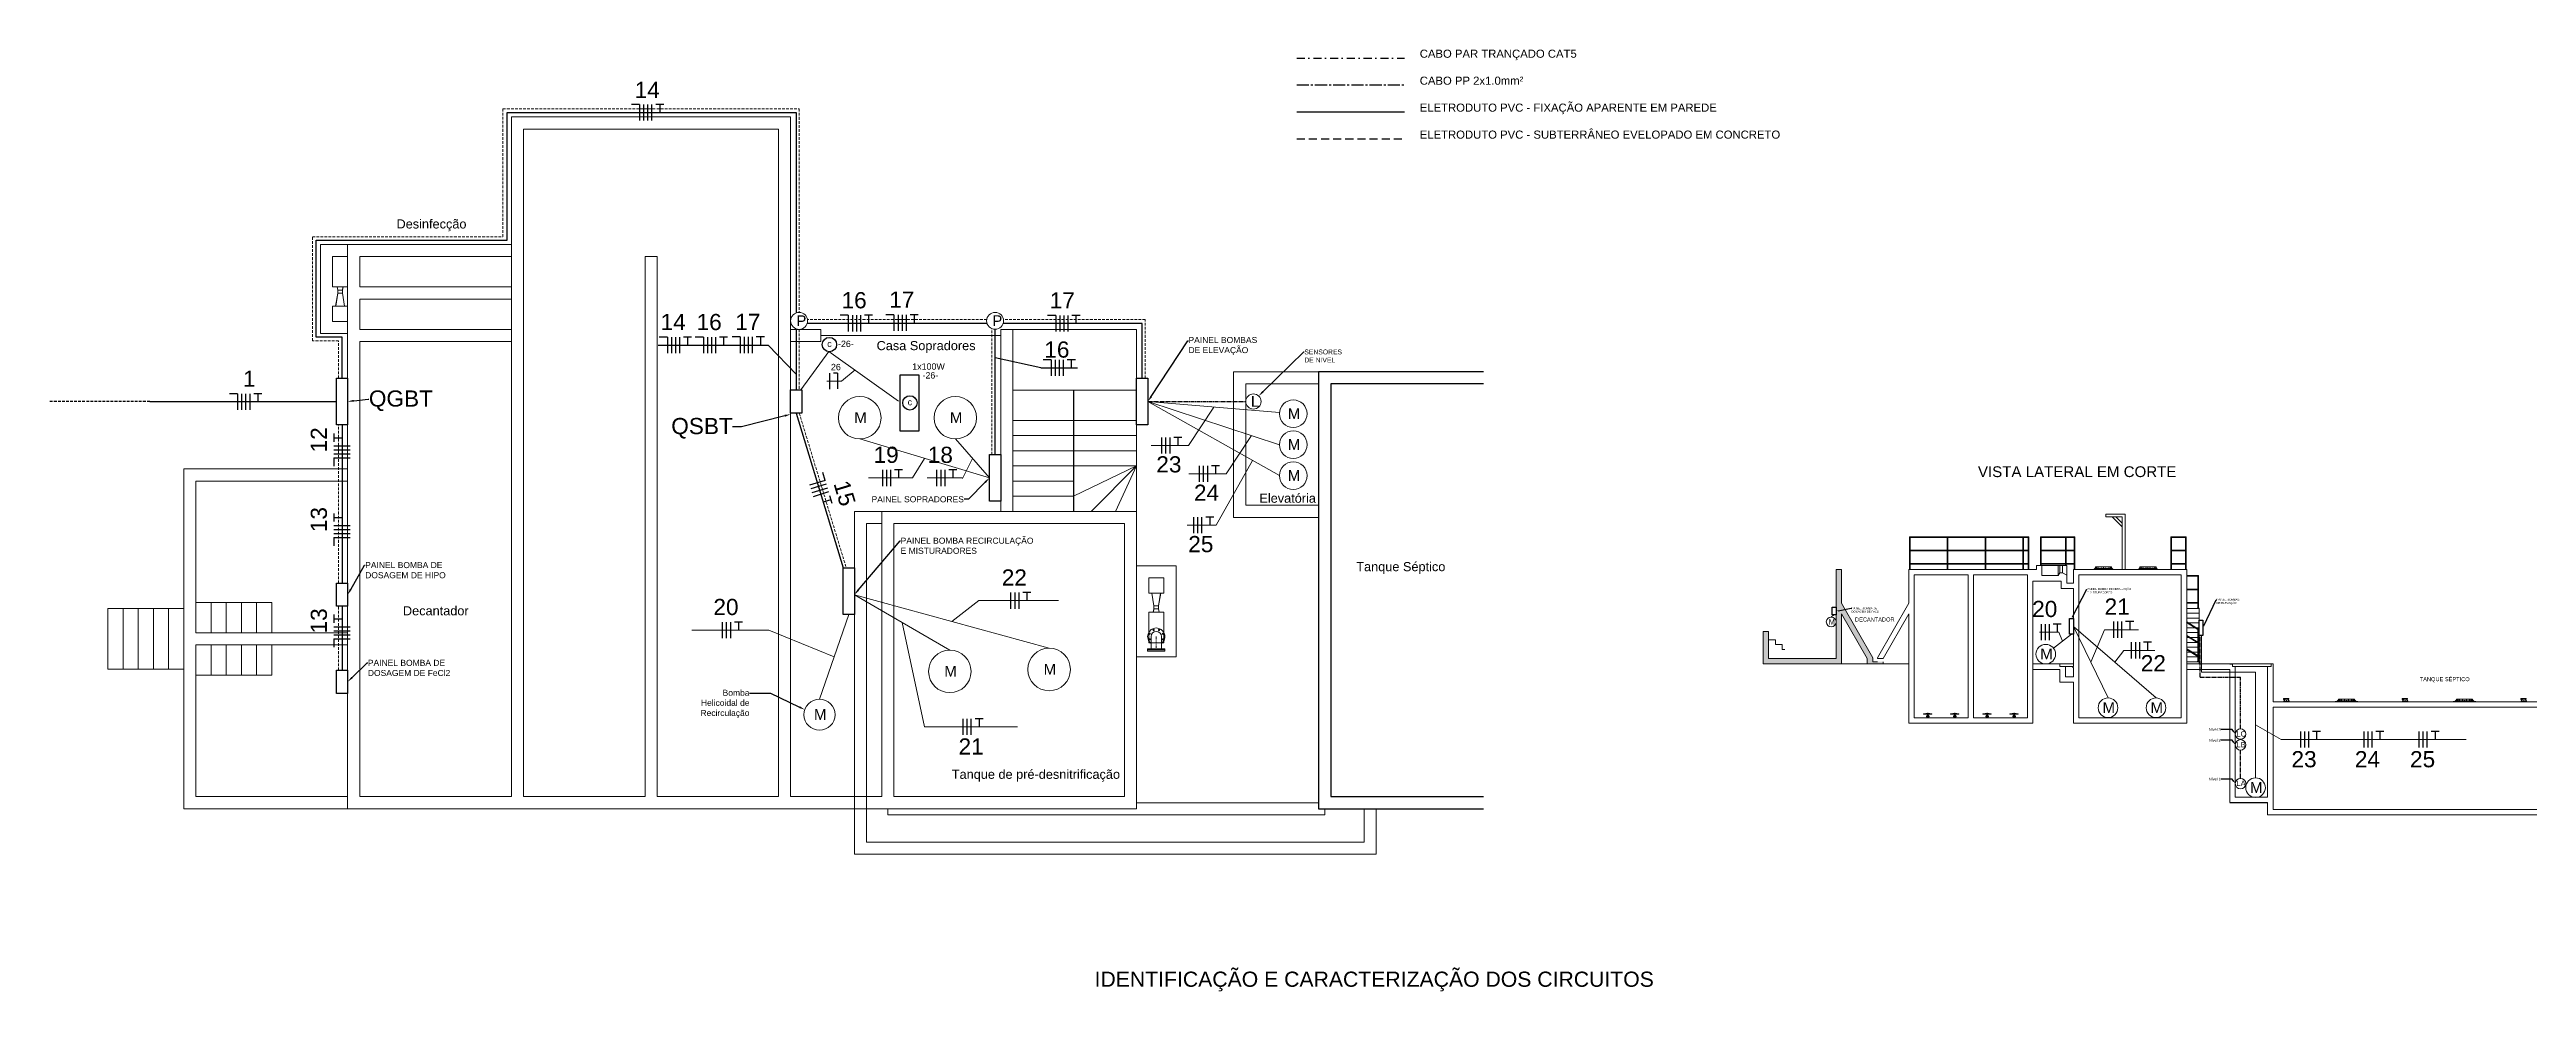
# Model space of a CAD drawing. Header units: millimetres. Extents: x 100 to 1222, y 100 to 694.
# Drawn here: x 188.9 to 648.1, y 293.6 to 468.2 of the extents above; entities that cross this region are included whole.
import ezdxf
from ezdxf import colors
from ezdxf.entities.mleader import LeaderData, LeaderLine
from ezdxf.math import Vec2, Vec3

# ---------------------------------------------------------------- set-up
doc = ezdxf.new("R2010")
doc.units = ezdxf.units.MM
for name, pattern in [('CENTER', [2, 1.25, -0.25, 0.25, -0.25]), ('CENTER2', [1.125, 0.75, -0.125, 0.125, -0.125]), ('DASHED', [0.75, 0.5, -0.25]), ('SGC_DASHDOT', [1, 0.5, -0.25, 0, -0.25])]:
    doc.linetypes.add(name, pattern=pattern)
for name, color, linetype, lineweight in [('Alvenaria', 8, 'Continuous', 9), ('Aço 1020', 6, 'Continuous', 9), ('Centro', 1, 'CENTER', 5), ('COTAS', 5, 'Continuous', 5), ('dados', 4, 'DASHED', 5), ('Default', 7, 'Continuous', 9), ('DIVERSOS', 1, 'Continuous', 9), ('M-EQUIPAMENTOS', 1, 'Continuous', 9), ('PAREDE', 7, 'Continuous', 9), ('SGC-Conexoes (Furos)', 9, 'Continuous', 5), ('SGC-Conexoes (Linhas Externas)', 6, 'Continuous', 9), ('SGC-EIXOS', 9, 'SGC_DASHDOT', 9)]:
    doc.layers.add(name, color=color, linetype=linetype, lineweight=lineweight)
doc.layers.add('PAREDES', color=7, linetype='Continuous')
doc.styles.add('Annotative', font='Arial.ttf')
doc.styles.add('Notes', font='Arial.ttf', dxfattribs={"height": 3})
doc.styles.get("Standard").update_dxf_attribs({"font": 'Arial.ttf'})

msp = doc.modelspace()

# ---------------------------------------------------------------- texts
at = {"color": 2, "style": 'Annotative'}
for s, p in [('14', (297.347, 459.243)), ('16', (335.693, 420.241)), ('17', (344.525, 420.362)), ('17', (374.287, 420.214)), ('14', (302.151, 416.222)), ('16', (308.823, 416.203)), ('17', (316.001, 416.227)), ('16', (373.285, 411.101)), ('1', (224.738, 405.693)), ('19', (341.626, 391.589)), ('18', (351.68, 391.584)), ('23', (394.05, 389.821)), ('24', (401.029, 384.555)), ('25', (399.971, 375.034)), ('22', (365.399, 368.844)), ('20', (311.939, 363.376)), ('20', (556.416, 363.008)), ('21', (569.849, 363.45)), ('22', (576.55, 352.943)), ('21', (357.389, 337.513)), ('23', (604.491, 335.154)), ('24', (616.238, 335.154)), ('25', (626.466, 335.154))]:
    msp.add_text(s, height=3, dxfattribs=at).set_placement(p)
for s, rotation, p in [('12', 90, (240.293, 393.521)), ('15', 286.81641, (334.18, 387.753)), ('13', 90, (240.293, 378.743)), ('13', 90, (240.293, 359.964))]:
    msp.add_text(s, height=3, rotation=rotation, dxfattribs=at).set_placement(p)
at = {"layer": 'COTAS', "color": 4, "char_height": 1.5, "attachment_point": 1}
for s, insert in [('CABO PAR TRANÇADO CAT5', (442.886, 468.198)), ('CABO PP 2x1.0mm²', (442.886, 463.198))]:
    msp.add_mtext_dynamic_manual_height_columns(s, width=4099.92409, gutter_width=0.75, heights=[0], dxfattribs=dict(at, insert=insert))
at = {"layer": 'COTAS', "color": 2, "attachment_point": 1}
for s, width, insert, char_height in [('ELETRODUTO PVC - FIXAÇÃO APARENTE EM PAREDE', 4099.92409, (442.886, 458.198), 1.5), ('ELETRODUTO PVC - SUBTERRÂNEO EVELOPADO EM CONCRETO', 4099.92409, (442.886, 453.198), 1.5), ('c', 1385.51337, (333.043, 414.262), 1.179), ('-26-', 1385.51337, (335.037, 414.248), 1.1787), ('26', 1385.51337, (333.726, 409.947), 1.1787), ('1x100W', 1385.51337, (348.8, 410.041), 1.1787), ('-26-', 1385.51337, (350.696, 408.408), 1.1787), ('c', 1385.51337, (347.959, 403.456), 1.179)]:
    msp.add_mtext_dynamic_manual_height_columns(s, width=width, gutter_width=0.75, heights=[0], dxfattribs=dict(at, insert=insert, char_height=char_height))
at = {"layer": 'COTAS'}
for s, width, insert, char_height, attachment_point in [('Desinfecção', 1385.51337, (253.194, 434.525), 1.6875, 7), ('Casa Sopradores', 1385.51337, (342.195, 411.979), 1.6875, 7), ('Elevatória', 1385.51337, (413.159, 385.89), 1.6875, 1), ('Tanque Séptico', 1385.51337, (431.122, 373.198), 1.6875, 1), ('Decantador', 1385.51337, (254.385, 363.305), 1.6875, 7), ('DECANTADOR', 1485.17216, (523.577, 362.933), 0.75, 1), ('TANQUE SÉPTICO', 4099.92409, (628.266, 351.867), 0.75, 1), ('Tanque de pré-desnitrificação', 1385.51337, (356.137, 332.497), 1.6875, 7)]:
    msp.add_mtext_dynamic_manual_height_columns(s, width=width, gutter_width=0.75, heights=[0], dxfattribs=dict(at, insert=insert, char_height=char_height, attachment_point=attachment_point))
at = {"layer": 'COTAS', "color": 7, "insert": (382.602, 297.274), "char_height": 2.8125, "attachment_point": 1}
msp.add_mtext_dynamic_manual_height_columns('IDENTIFICAÇÃO E CARACTERIZAÇÃO DOS CIRCUITOS', width=4099.92409, gutter_width=0.75, heights=[0], dxfattribs=at)
at = {"layer": 'Default', "color": 2, "attachment_point": 1}
for s, insert, char_height in [('P', (327.313, 418.944), 2), ('P', (363.64, 418.952), 2), ('M', (338.05, 400.986), 2), ('M', (355.774, 400.986), 2), ('M', (418.416, 401.731), 2), ('M', (418.416, 395.993), 2), ('VISTA LATERAL EM CORTE', (546.368, 390.957), 2), ('M', (418.415, 390.256), 2), ('M', (518.697, 362.624), 1), ('M', (354.749, 353.962), 2), ('M', (373.155, 354.32), 2), ('M', (557.918, 357.161), 2), ('M', (330.582, 345.938), 2), ('M', (569.457, 347.216), 2), ('M', (578.355, 347.216), 2), ('M', (596.804, 332.403), 2)]:
    msp.add_mtext_dynamic_manual_height_columns(s, width=1385.51337, gutter_width=0.75, heights=[0], dxfattribs=dict(at, insert=insert, char_height=char_height))
at = {"layer": 'Default', "color": 4, "attachment_point": 1}
for s, insert, char_height in [('L', (411.579, 403.995), 2), ('LB', (594.282, 339.857), 1), ('LC', (594.282, 341.858), 1), ('LA', (594.282, 332.672), 1)]:
    msp.add_mtext_dynamic_manual_height_columns(s, width=1385.51337, gutter_width=0.75, heights=[0], dxfattribs=dict(at, insert=insert, char_height=char_height))

# ---------------------------------------------------------------- blocks, each defined once
blk = doc.blocks.new('BB-4-CC01-N10-D150-S0', base_point=(395932, 76042))
at = {"layer": 'SGC-Conexoes (Furos)'}
for centre in [(395886, 76152), (395886, 75931), (395978, 76152), (395978, 75931), (396043, 76087), (396043, 75996)]:
    blk.add_ellipse(centre, major_axis=(-11.5, 0), ratio=1, dxfattribs=at)
at = {"layer": 'SGC-Conexoes (Linhas Externas)'}
for p, q in [((395731, 76127), (395932, 76127)), ((395731, 75957), (395932, 75957))]:
    blk.add_line(p, q, dxfattribs=at)
blk.add_lwpolyline([(395712, 76184), (395731, 76184), (395731, 75899), (395712, 75899)], close=True, dxfattribs=at)
for radius, start, end in [(142, 216.619, 143.381), (85, 270, 90)]:
    blk.add_arc((395932, 76042), radius, start, end, dxfattribs=at)
at = {"layer": 'SGC-EIXOS'}
blk.add_line((395712, 76042), (395932, 76042), dxfattribs=at)
blk = doc.blocks.new('BB-2-LC01-N0-D0-S0', base_point=(-106625, -46704))
at = {"layer": 'SGC-Conexoes (Linhas Externas)'}
for p, q in [((-107045, -46798), (-106205, -46798)), ((-107045, -46804), (-107045, -46798)), ((-107045, -46804), (-106205, -46804)), ((-106979, -46798), (-106926, -46735)), ((-106975, -46798), (-106921, -46735)), ((-106930, -46798), (-106904, -46735)), ((-106926, -46735), (-106921, -46735)), ((-106925, -46704), (-106325, -46704)), ((-106925, -46704), (-106925, -46735)), ((-106925, -46798), (-106900, -46735)), ((-106921, -46795), (-106921, -46735)), ((-106330, -46771), (-106920, -46771)), ((-106920, -46771), (-106920, -46779)), ((-106920, -46779), (-106330, -46779)), ((-106904, -46735), (-106900, -46735)), ((-106900, -46798), (-106900, -46735)), ((-106884, -46798), (-106869, -46735)), ((-106882, -46704), (-106369, -46704)), ((-106882, -46704), (-106882, -46771)), ((-106879, -46798), (-106865, -46735)), ((-106869, -46735), (-106865, -46735)), ((-106865, -46798), (-106865, -46735)), ((-106822, -46798), (-106812, -46735)), ((-106817, -46798), (-106807, -46735)), ((-106812, -46735), (-106807, -46735)), ((-106807, -46798), (-106807, -46735)), ((-106787, -46771), (-106787, -46779)), ((-106764, -46771), (-106764, -46779)), ((-106708, -46798), (-106701, -46735)), ((-106703, -46798), (-106697, -46735)), ((-106701, -46735), (-106697, -46735)), ((-106697, -46798), (-106697, -46735)), ((-106547, -46798), (-106554, -46735)), ((-106549, -46735), (-106554, -46735)), ((-106554, -46798), (-106554, -46735)), ((-106543, -46798), (-106549, -46735)), ((-106487, -46771), (-106487, -46779)), ((-106464, -46771), (-106464, -46779)), ((-106439, -46735), (-106443, -46735)), ((-106433, -46798), (-106443, -46735)), ((-106443, -46798), (-106443, -46735)), ((-106429, -46798), (-106439, -46735)), ((-106382, -46735), (-106386, -46735)), ((-106371, -46798), (-106386, -46735)), ((-106386, -46798), (-106386, -46735)), ((-106367, -46798), (-106382, -46735)), ((-106369, -46704), (-106369, -46771)), ((-106325, -46798), (-106351, -46735)), ((-106347, -46735), (-106351, -46735)), ((-106351, -46798), (-106351, -46735)), ((-106321, -46798), (-106347, -46735)), ((-106330, -46771), (-106330, -46779)), ((-106276, -46798), (-106329, -46735)), ((-106325, -46735), (-106329, -46735)), ((-106329, -46795), (-106329, -46735)), ((-106325, -46704), (-106325, -46735)), ((-106271, -46798), (-106325, -46735)), ((-106205, -46804), (-106205, -46798)), ((-106205, -46804), (-106205, -46798))]:
    blk.add_line(p, q, dxfattribs=at)
at = {"layer": 'SGC-EIXOS'}
blk.add_line((-106625, -46704), (-106625, -46804), dxfattribs=at)
blk = doc.blocks.new('BB-1-GA01-N0-D0-S0', base_point=(134464, 232532))
at = {"layer": 'SGC-Conexoes (Linhas Externas)'}
for p, q in [((134351, 232646), (134351, 232622)), ((134383, 232646), (134351, 232646)), ((134385, 232582), (134351, 232622)), ((134367, 232549), (134561, 232549)), ((134367, 232532), (134561, 232532)), ((134379, 232646), (134379, 232624)), ((134379, 232646), (134549, 232646)), ((134414, 232646), (134414, 232624)), ((134414, 232624), (134514, 232624)), ((134514, 232646), (134514, 232624)), ((134549, 232646), (134549, 232624))]:
    blk.add_line(p, q, dxfattribs=at)
for points in [[(134367, 232532), (134367, 232549, -0.137976), (134368, 232554), (134402, 232609, 0.58566), (134393, 232624), (134379, 232624)], [(134561, 232532), (134561, 232549, 0.137976), (134559, 232554), (134526, 232609, -0.58566), (134534, 232624), (134549, 232624)]]:
    blk.add_lwpolyline(points, format="xyb", dxfattribs=at)
at = {"layer": 'SGC-EIXOS'}
blk.add_line((134464, 232532), (134464, 232646), dxfattribs=at)

# ---------------------------------------------------------------- hatches: boundary and pattern name
at = {"layer": 'Alvenaria'}
h = msp.add_hatch(dxfattribs=at)
h.set_pattern_fill('AR-CONC', color=256, scale=0.125)
h.set_pattern_definition([(50, (1398.2737, 410.34325), (0.8965752, -0.07844017), [0.09375, -1.03125]), (355, (1398.2737, 410.34325), (-0.1734392, 0.9402402), [0.075, -0.825]), (100.45144, (1398.3484, 410.3367), (0.7231361, 0.8618), [0.0796752, -0.8764276]), (46.1842, (1398.2737, 410.5933), (1.3340517, -0.2068991), [0.140625, -1.546875]), (96.63564, (1398.3848, 410.576), (1.1683274, 1.2176483), [0.119513, -1.3146422]), (351.18416, (1398.2737, 410.5933), (1.1683274, 1.2176483), [0.1125, -1.2375]), (21, (1398.3987, 410.53075), (0.7461338, -0.5032736), [0.09375, -1.03125]), (326, (1398.3987, 410.53075), (0.3041442, 0.9064376), [0.075, -0.825]), (71.45144, (1398.46085, 410.4888), (1.050278, 0.4031639), [0.0796752, -0.8764276]), (37.5, (1398.27367, 410.34325), (0.01519982, 0.41611732), [0, -0.815, 0, -0.8375, 0, -0.828125]), (7.5, (1398.27367, 410.34325), (0.32883692, 0.49301464), [0, -0.4775, 0, -0.79625, 0, -0.315625]), (327.5, (1397.99492, 410.34325), (0.66727805, -0.02819359), [0, -0.3125, 0, -0.975, 0, -1.29375]), (317.5, (1397.8699, 410.34325), (0.7289827, 0.12513123), [0, -0.40625, 0, -0.6475, 0, -0.91875])])
h.paths.add_polyline_path([(507.567, 360.315), (506.567, 360.315), (506.567, 354.315), (521.067, 354.315), (521.067, 363.588), (525.845, 355.312), (525.816, 354.315), (528.818, 354.315), (528.818, 354.722), (528.202, 354.722), (527.73, 354.722), (526.905, 354.722), (526.905, 355.478), (521.067, 365.588), (521.067, 371.815), (520.067, 371.815), (520.067, 355.315), (507.567, 355.315)])

# ---------------------------------------------------------------- linework, layer by layer
at = {"color": 4, "linetype": 'SGC_DASHDOT', "ltscale": 3}
msp.add_line((420.081, 466.649), (440.081, 466.649), dxfattribs=at)
at = {"color": 4, "linetype": 'CENTER2', "ltscale": 3}
msp.add_line((420.081, 461.649), (440.081, 461.649), dxfattribs=at)
at = {"color": 2}
for p, q in [((273.694, 456.414), (273.694, 456.56)), ((273.694, 456.56), (327.282, 456.56)), ((273.694, 432.878), (273.694, 456.414)), ((298.238, 458.06), (296.738, 458.06)), ((298.238, 458.06), (298.238, 455.06)), ((298.988, 458.06), (298.988, 455.06)), ((299.738, 458.06), (299.738, 455.06)), ((300.488, 458.06), (300.488, 455.06)), ((302.738, 458.06), (301.238, 458.06)), ((301.988, 458.06), (301.988, 456.56)), ((327.282, 456.56), (327.302, 419.391)), ((420.081, 456.649), (440.081, 456.649)), ((238.269, 432.564), (238.269, 432.878)), ((238.269, 432.878), (273.694, 432.878)), ((238.269, 414.866), (238.269, 432.564)), ((336.951, 418.945), (335.451, 418.945)), ((336.951, 418.945), (336.951, 415.945)), ((337.701, 418.945), (337.701, 415.945)), ((338.451, 418.945), (338.451, 415.945)), ((339.201, 418.945), (339.201, 415.945)), ((341.451, 418.945), (339.951, 418.945)), ((340.701, 418.945), (340.701, 417.445)), ((345.42, 419.065), (343.92, 419.065)), ((345.42, 419.065), (345.42, 416.065)), ((346.17, 419.065), (346.17, 416.065)), ((346.92, 419.065), (346.92, 416.065)), ((347.67, 419.065), (347.67, 416.065)), ((349.92, 419.065), (348.42, 419.065)), ((349.17, 419.065), (349.17, 417.565)), ((375.406, 418.917), (373.906, 418.917)), ((375.406, 418.917), (375.406, 415.917)), ((376.156, 418.917), (376.156, 415.917)), ((376.906, 418.917), (376.906, 415.917)), ((377.656, 418.917), (377.656, 415.917)), ((379.906, 418.917), (378.406, 418.917)), ((379.156, 418.917), (379.156, 417.417)), ((243.089, 414.866), (238.269, 414.866)), ((243.089, 407.299), (243.089, 414.866)), ((301.677, 413.426), (322.065, 413.426)), ((303.409, 414.926), (301.909, 414.926)), ((303.409, 414.926), (303.409, 411.926)), ((304.159, 414.926), (304.159, 411.926)), ((304.909, 414.926), (304.909, 411.926)), ((305.659, 414.926), (305.659, 411.926)), ((307.909, 414.926), (306.409, 414.926)), ((307.159, 414.926), (307.159, 413.426)), ((310.081, 414.907), (308.581, 414.907)), ((310.081, 414.907), (310.081, 411.907)), ((310.831, 414.907), (310.831, 411.907)), ((311.581, 414.907), (311.581, 411.907)), ((312.331, 414.907), (312.331, 411.907)), ((314.581, 414.907), (313.081, 414.907)), ((313.831, 414.907), (313.831, 413.407)), ((316.896, 414.931), (315.396, 414.931)), ((316.896, 414.931), (316.896, 411.931)), ((317.646, 414.931), (317.646, 411.931)), ((318.396, 414.931), (318.396, 411.931)), ((319.146, 414.931), (319.146, 411.931)), ((321.396, 414.931), (319.896, 414.931)), ((320.646, 414.931), (320.646, 413.431)), ((322.065, 413.426), (327.337, 407.974)), ((327.304, 416.437), (327.31, 405.113)), ((362.673, 417.417), (329.318, 417.417)), ((364.158, 393.138), (364.158, 416.354)), ((391.435, 417.417), (365.642, 417.417)), ((391.435, 407.299), (391.435, 417.417)), ((372.615, 409.221), (364.158, 411.059)), ((372.615, 409.221), (379.461, 409.221)), ((374.543, 410.721), (373.043, 410.721)), ((374.543, 410.721), (374.543, 407.721)), ((375.293, 410.721), (375.293, 407.721)), ((376.043, 410.721), (376.043, 407.721)), ((376.793, 410.721), (376.793, 407.721)), ((379.043, 410.721), (377.543, 410.721)), ((378.293, 410.721), (378.293, 409.221)), ((223.726, 404.397), (222.226, 404.397)), ((223.726, 404.397), (223.726, 401.397)), ((224.476, 404.397), (224.476, 401.397)), ((225.226, 404.397), (225.226, 401.397)), ((225.976, 404.397), (225.976, 401.397)), ((228.226, 404.397), (226.726, 404.397)), ((227.476, 404.397), (227.476, 402.897)), ((333.466, 408.245), (333.466, 405.245)), ((334.966, 408.245), (334.216, 408.245)), ((334.966, 408.245), (334.966, 405.291)), ((241.589, 397.009), (241.589, 395.509)), ((241.589, 396.259), (243.089, 396.259)), ((395.031, 396.321), (395.031, 393.321)), ((395.781, 396.321), (395.781, 393.321)), ((396.531, 396.321), (396.531, 393.321)), ((398.781, 396.321), (397.281, 396.321)), ((398.031, 396.321), (398.031, 394.821)), ((241.589, 394.759), (244.589, 394.759)), ((241.589, 394.009), (244.589, 394.009)), ((241.589, 393.259), (244.589, 393.259)), ((241.589, 392.509), (241.589, 391.009)), ((241.589, 392.509), (244.589, 392.509)), ((402.01, 391.055), (402.01, 388.055)), ((402.76, 391.055), (402.76, 388.055)), ((403.51, 391.055), (403.51, 388.055)), ((405.76, 391.055), (404.26, 391.055)), ((405.01, 391.055), (405.01, 389.555)), ((332.646, 388.347), (329.775, 387.479)), ((332.863, 387.629), (329.992, 386.761)), ((333.08, 386.911), (330.209, 386.043)), ((333.297, 386.193), (330.426, 385.325)), ((332.646, 388.347), (332.212, 389.783)), ((343.271, 390.293), (343.271, 387.293)), ((344.021, 390.293), (344.021, 387.293)), ((344.771, 390.293), (344.771, 387.293)), ((347.021, 390.293), (345.521, 390.293)), ((346.271, 390.293), (346.271, 388.793)), ((353.325, 390.288), (353.325, 387.288)), ((354.075, 390.288), (354.075, 387.288)), ((354.825, 390.288), (354.825, 387.288)), ((357.075, 390.288), (355.575, 390.288)), ((356.325, 390.288), (356.325, 388.788)), ((241.589, 382.231), (241.589, 380.731)), ((241.589, 381.481), (243.089, 381.481)), ((333.731, 384.757), (332.295, 384.323)), ((333.948, 384.039), (333.514, 385.475)), ((400.952, 381.534), (400.952, 378.534)), ((401.702, 381.534), (401.702, 378.534)), ((402.452, 381.534), (402.452, 378.534)), ((404.702, 381.534), (403.202, 381.534)), ((403.952, 381.534), (403.952, 380.034)), ((241.589, 379.981), (244.589, 379.981)), ((241.589, 379.231), (244.589, 379.231)), ((241.589, 378.481), (244.589, 378.481)), ((241.589, 377.731), (241.589, 376.231)), ((241.589, 377.731), (244.589, 377.731)), ((367.044, 367.548), (367.044, 364.548)), ((367.794, 367.548), (367.794, 364.548)), ((368.544, 367.548), (368.544, 364.548)), ((370.794, 367.548), (369.294, 367.548)), ((370.044, 367.548), (370.044, 366.048)), ((241.589, 363.452), (241.589, 361.952)), ((241.589, 362.702), (243.089, 362.702)), ((241.589, 361.202), (244.589, 361.202)), ((241.589, 360.452), (244.589, 360.452)), ((241.589, 359.702), (244.589, 359.702)), ((241.589, 358.952), (241.589, 357.452)), ((241.589, 358.952), (244.589, 358.952)), ((313.584, 362.079), (313.584, 359.079)), ((314.334, 362.079), (314.334, 359.079)), ((315.084, 362.079), (315.084, 359.079)), ((317.334, 362.079), (315.834, 362.079)), ((316.584, 362.079), (316.584, 360.579)), ((558.061, 361.711), (558.061, 358.711)), ((558.811, 361.711), (558.811, 358.711)), ((559.561, 361.711), (559.561, 358.711)), ((561.811, 361.711), (560.311, 361.711)), ((561.061, 361.711), (561.061, 360.211)), ((571.494, 362.154), (571.494, 359.154)), ((572.244, 362.154), (572.244, 359.154)), ((572.994, 362.154), (572.994, 359.154)), ((575.244, 362.154), (573.744, 362.154)), ((574.494, 362.154), (574.494, 360.654)), ((574.801, 358.332), (574.801, 355.332)), ((575.551, 358.332), (575.551, 355.332)), ((576.301, 358.332), (576.301, 355.332)), ((578.551, 358.332), (577.051, 358.332)), ((577.801, 358.332), (577.801, 356.832)), ((358.193, 344.165), (358.193, 341.165)), ((358.943, 344.165), (358.943, 341.165)), ((359.693, 344.165), (359.693, 341.165)), ((361.943, 344.165), (360.443, 344.165)), ((361.193, 344.165), (361.193, 342.665)), ((606.136, 341.801), (606.136, 338.801)), ((606.886, 341.801), (606.886, 338.801)), ((607.636, 341.801), (607.636, 338.801)), ((609.886, 341.801), (608.386, 341.801)), ((609.136, 341.801), (609.136, 340.301)), ((617.883, 341.801), (617.883, 338.801)), ((618.633, 341.801), (618.633, 338.801)), ((619.383, 341.801), (619.383, 338.801)), ((621.633, 341.801), (620.133, 341.801)), ((620.883, 341.801), (620.883, 340.301)), ((628.111, 341.801), (628.111, 338.801)), ((628.861, 341.801), (628.861, 338.801)), ((629.611, 341.801), (629.611, 338.801)), ((631.861, 341.801), (630.361, 341.801)), ((631.111, 341.801), (631.111, 340.301))]:
    msp.add_line(p, q, dxfattribs=at)
at = {"color": 2, "linetype": 'DASHED', "ltscale": 3}
msp.add_line((420.081, 451.649), (440.081, 451.649), dxfattribs=at)
for p, q in [((378.705, 405.096), (378.705, 382.596)), ((593.067, 354.315), (593.567, 354.315)), ((593.067, 328.63), (600.067, 328.63))]:
    msp.add_line(p, q)
at = {"color": 2, "linetype": 'DASHED'}
msp.add_line((207.444, 402.97), (188.871, 402.97), dxfattribs=at)
at = {"color": 2, "lineweight": 25}
for p, q in [((207.444, 402.97), (242.042, 402.966)), ((327.31, 400.819), (335.979, 372.135)), ((243.089, 398.633), (243.089, 369.297)), ((243.089, 365.003), (243.089, 353.155))]:
    msp.add_line(p, q, dxfattribs=at)
at = {"color": 4, "linetype": 'CENTER2'}
for p, q in [((392.483, 402.966), (410.637, 402.966)), ((587.547, 351.871), (587.547, 359.571)), ((587.547, 351.871), (595.043, 351.871)), ((595.043, 342.291), (595.043, 351.871)), ((595.043, 333.104), (595.043, 338.37))]:
    msp.add_line(p, q, dxfattribs=at)
at = {"color": 2, "lineweight": 25}
for points in [[(242.042, 407.299), (244.137, 407.299), (244.137, 398.633), (242.042, 398.633)], [(326.262, 405.113), (328.358, 405.113), (328.358, 400.819), (326.262, 400.819)], [(390.387, 407.299), (392.483, 407.299), (392.483, 398.633), (390.387, 398.633)], [(363.11, 393.138), (365.205, 393.138), (365.205, 384.471), (363.11, 384.471)], [(335.979, 372.135), (338.075, 372.135), (338.075, 363.469), (335.979, 363.469)], [(242.042, 369.297), (244.137, 369.297), (244.137, 365.003), (242.042, 365.003)], [(519.369, 364.837), (520.067, 364.837), (520.067, 363.406), (519.369, 363.406)], [(563.369, 362.727), (564.067, 362.727), (564.067, 359.838), (563.369, 359.838)], [(587.375, 362.459), (588.074, 362.459), (588.074, 359.571), (587.375, 359.571)], [(242.042, 353.155), (244.137, 353.155), (244.137, 348.861), (242.042, 348.861)]]:
    msp.add_lwpolyline(points, close=True, dxfattribs=at)
at = {"color": 2}
msp.add_lwpolyline([(350.088, 407.878), (346.511, 407.878), (346.511, 397.561), (350.088, 397.561)], close=True, dxfattribs=at)
for centre in [(333.449, 413.525), (348.366, 402.719)]:
    msp.add_circle(centre, 1.326, dxfattribs=at)
at = {"layer": 'Aço 1020'}
for p, q in [((573.628, 382.095), (570.067, 382.095)), ((570.067, 382.095), (570.067, 381.595)), ((573.128, 381.595), (570.067, 381.595)), ((571.244, 381.595), (573.128, 379.711)), ((571.951, 381.595), (573.128, 380.418)), ((573.128, 371.845), (573.128, 381.595)), ((573.628, 371.845), (573.628, 382.095)), ((533.68, 371.845), (533.68, 377.908)), ((533.68, 377.908), (555.805, 377.908)), ((533.805, 371.845), (533.805, 377.783)), ((533.805, 377.783), (555.68, 377.783)), ((540.68, 371.845), (540.68, 377.783)), ((540.805, 371.845), (540.805, 377.783)), ((547.68, 371.845), (547.68, 377.783)), ((547.805, 371.845), (547.805, 377.783)), ((554.68, 371.845), (554.68, 377.783)), ((554.805, 371.845), (554.805, 377.783)), ((555.68, 377.783), (555.68, 371.845)), ((555.805, 377.908), (555.805, 371.845)), ((557.988, 372.595), (557.988, 377.908)), ((557.988, 377.908), (564.305, 377.908)), ((558.113, 372.595), (558.113, 377.783)), ((558.113, 377.783), (564.18, 377.783)), ((562.58, 372.595), (562.58, 377.783)), ((562.705, 372.595), (562.705, 377.783)), ((564.18, 377.783), (564.18, 371.845)), ((564.305, 377.908), (564.305, 371.845)), ((582.138, 371.845), (582.138, 377.908)), ((582.138, 377.908), (584.955, 377.908)), ((582.263, 371.845), (582.263, 377.783)), ((582.263, 377.783), (584.83, 377.783)), ((584.83, 377.783), (584.83, 371.845)), ((584.955, 377.908), (584.955, 371.845)), ((533.805, 375.408), (540.68, 375.408)), ((533.805, 375.283), (540.68, 375.283)), ((533.805, 372.908), (540.68, 372.908)), ((533.805, 372.783), (540.68, 372.783)), ((540.805, 375.408), (547.68, 375.408)), ((540.805, 375.283), (547.68, 375.283)), ((540.805, 372.908), (547.68, 372.908)), ((540.805, 372.783), (547.68, 372.783)), ((547.805, 375.408), (554.68, 375.408)), ((547.805, 375.283), (554.68, 375.283)), ((547.805, 372.908), (554.68, 372.908)), ((547.805, 372.783), (554.68, 372.783)), ((554.805, 375.408), (555.68, 375.408)), ((554.805, 375.283), (555.68, 375.283)), ((554.805, 372.908), (555.68, 372.908)), ((554.805, 372.783), (555.68, 372.783)), ((558.113, 375.408), (562.58, 375.408)), ((558.113, 375.283), (562.58, 375.283)), ((558.113, 372.908), (562.58, 372.908)), ((558.113, 372.783), (562.58, 372.783)), ((562.705, 375.408), (564.18, 375.408)), ((562.705, 375.283), (564.18, 375.283)), ((562.705, 372.908), (564.18, 372.908)), ((562.705, 372.783), (564.18, 372.783)), ((582.263, 375.408), (584.83, 375.408)), ((582.263, 375.283), (584.83, 375.283)), ((582.263, 372.908), (584.83, 372.908)), ((582.263, 372.783), (584.83, 372.783)), ((587.263, 370.708), (585.067, 370.708)), ((587.138, 370.583), (585.067, 370.583)), ((587.138, 368.208), (585.067, 368.208)), ((587.138, 368.083), (585.067, 368.083)), ((587.138, 364.645), (587.138, 370.583)), ((587.263, 364.645), (587.263, 370.708)), ((587.138, 365.708), (585.067, 365.708)), ((587.138, 365.583), (585.067, 365.583)), ((587.138, 360.71), (585.003, 361.998)), ((587.263, 360.78), (585.067, 362.105)), ((587.138, 358.356), (585.067, 359.605)), ((587.138, 358.21), (585.067, 359.459)), ((587.138, 354.745), (587.138, 360.71)), ((587.263, 354.745), (587.263, 360.78)), ((587.138, 355.856), (585.067, 357.105)), ((587.138, 355.71), (585.067, 356.959))]:
    msp.add_line(p, q, dxfattribs=at)
for points in [[(557.875, 372.595), (558.225, 372.595), (558.225, 372.565), (557.875, 372.565)], [(562.467, 372.595), (562.817, 372.595), (562.817, 372.565), (562.467, 372.565)], [(533.567, 371.845), (533.917, 371.845), (533.917, 371.815), (533.567, 371.815)], [(540.567, 371.845), (540.917, 371.845), (540.917, 371.815), (540.567, 371.815)], [(547.567, 371.845), (547.917, 371.845), (547.917, 371.815), (547.567, 371.815)], [(554.567, 371.845), (554.917, 371.845), (554.917, 371.815), (554.567, 371.815)], [(555.567, 371.845), (555.917, 371.845), (555.917, 371.815), (555.567, 371.815)], [(564.067, 371.845), (564.417, 371.845), (564.417, 371.815), (564.067, 371.815)], [(566.269, 371.845), (566.619, 371.845), (566.619, 371.815), (566.269, 371.815)], [(570.375, 371.845), (570.725, 371.845), (570.725, 371.815), (570.375, 371.815)], [(572.378, 371.845), (574.378, 371.845), (574.378, 371.815), (572.378, 371.815)], [(577.375, 371.844), (577.725, 371.844), (577.725, 371.814), (577.375, 371.814)], [(582.025, 371.845), (582.375, 371.845), (582.375, 371.815), (582.025, 371.815)], [(582.375, 371.845), (582.725, 371.845), (582.725, 371.815), (582.375, 371.815)], [(584.717, 371.845), (585.067, 371.845), (585.067, 371.815), (584.717, 371.815)], [(587.025, 364.645), (587.375, 364.645), (587.375, 364.615), (587.025, 364.615)], [(587.025, 354.745), (587.375, 354.745), (587.375, 354.715), (587.025, 354.715)], [(593.567, 354.345), (591.567, 354.345), (591.567, 354.315), (593.567, 354.315)]]:
    msp.add_lwpolyline(points, close=True, dxfattribs=at)
at = {"layer": 'Centro'}
for p, q in [((533.742, 371.845), (533.742, 377.845)), ((533.742, 377.845), (555.747, 377.845)), ((540.742, 371.845), (540.742, 377.845)), ((547.742, 371.845), (547.742, 377.845)), ((554.742, 371.845), (554.742, 377.845)), ((555.742, 371.845), (555.742, 377.845)), ((558.05, 372.565), (558.05, 377.845)), ((558.05, 377.845), (564.247, 377.845)), ((562.642, 372.565), (562.642, 377.845)), ((564.242, 371.845), (564.242, 377.845)), ((582.2, 371.845), (582.2, 377.845)), ((582.2, 377.845), (584.892, 377.845)), ((584.892, 371.845), (584.892, 377.845)), ((533.742, 375.345), (555.747, 375.345)), ((533.742, 372.845), (555.747, 372.845)), ((558.05, 375.345), (564.247, 375.345)), ((558.05, 372.845), (564.247, 372.845)), ((582.2, 375.345), (584.892, 375.345)), ((582.2, 372.845), (584.892, 372.845)), ((587.2, 370.645), (585.067, 370.645)), ((587.2, 368.145), (585.067, 368.145)), ((587.2, 364.645), (587.2, 370.645)), ((587.2, 365.645), (585.067, 365.645)), ((587.2, 360.745), (585.067, 362.032)), ((587.2, 358.245), (585.067, 359.532)), ((587.2, 354.745), (587.2, 360.745)), ((585.067, 357.032), (587.2, 355.745)), ((536.767, 344.573), (537.367, 344.573)), ((537.067, 344.273), (537.067, 345.273)), ((541.767, 344.573), (542.367, 344.573)), ((542.067, 344.273), (542.067, 345.273)), ((547.767, 344.573), (548.367, 344.573)), ((548.067, 344.273), (548.067, 345.273)), ((552.767, 344.573), (553.367, 344.573)), ((553.067, 344.273), (553.067, 345.273))]:
    msp.add_line(p, q, dxfattribs=at)
at = {"layer": 'dados'}
for p, q in [((272.925, 433.489), (272.925, 457.217)), ((272.925, 457.217), (327.86, 457.217)), ((327.86, 457.217), (327.86, 419.482)), ((237.6, 414.197), (237.6, 433.489)), ((237.6, 433.489), (272.925, 433.489)), ((362.608, 418.163), (329.379, 418.163)), ((392.001, 418.163), (365.707, 418.163)), ((392.001, 407.299), (392.001, 418.163)), ((242.453, 414.197), (237.6, 414.197)), ((242.453, 407.299), (242.453, 414.197)), ((327.86, 416.346), (327.86, 405.113)), ((363.554, 393.138), (363.554, 416.475)), ((327.86, 400.819), (336.562, 372.135)), ((242.453, 369.297), (242.453, 398.633)), ((242.453, 353.155), (242.453, 365.003))]:
    msp.add_line(p, q, dxfattribs=at)
at = {"layer": 'dados', "color": 2, "linetype": 'Continuous'}
for p, q in [((333.344, 412.26), (328.156, 405.123)), ((346.282, 403.049), (333.344, 412.26)), ((335.697, 406.723), (338.223, 408.818)), ((332.956, 406.723), (335.697, 406.723)), ((392.483, 402.966), (416.893, 400.915)), ((392.483, 402.966), (416.884, 394.964)), ((392.483, 402.966), (416.883, 389.226)), ((404.688, 401.941), (399.991, 394.821)), ((363.11, 388.805), (339.074, 396.019)), ((363.11, 388.805), (356.798, 396.019)), ((411.666, 396.675), (406.969, 389.555)), ((351.092, 392.412), (348.846, 388.793)), ((359.954, 392.412), (358.124, 388.717)), ((399.991, 394.821), (393.072, 394.821)), ((411.909, 392.027), (405.156, 380.034)), ((348.846, 388.793), (340.695, 388.793)), ((358.05, 388.788), (351.599, 388.788)), ((406.969, 389.555), (400.05, 389.555)), ((405.156, 380.034), (399.747, 380.034)), ((337.027, 363.469), (331.606, 347.786)), ((338.075, 367.15), (355.773, 356.87)), ((338.075, 367.15), (374.179, 357.228)), ((356.127, 362.189), (361.157, 366.048)), ((361.157, 366.048), (375.932, 366.048)), ((519.718, 363.406), (519.159, 363.018)), ((322.205, 360.579), (307.964, 360.579)), ((334.316, 355.627), (322.205, 360.579)), ((346.924, 362.01), (351.074, 342.665)), ((561.362, 360.211), (557.76, 360.211)), ((563.718, 359.838), (560.377, 357.245)), ((562.048, 358.542), (561.362, 360.211)), ((564.067, 361.282), (570.481, 348.003)), ((564.067, 361.282), (579.379, 348.003)), ((567.274, 354.643), (569.856, 360.654)), ((569.856, 360.654), (576.132, 360.654)), ((587.804, 352.812), (587.804, 359.571)), ((571.723, 354.643), (573.426, 356.832)), ((573.426, 356.832), (579.175, 356.832)), ((597.828, 352.812), (587.804, 352.812)), ((597.828, 333.19), (597.828, 352.812)), ((351.074, 342.665), (368.312, 342.665)), ((597.828, 343.001), (602.561, 340.301)), ((602.561, 340.301), (636.885, 340.301))]:
    msp.add_line(p, q, dxfattribs=at)
for centre, radius in [((327.83, 417.914), 1.568), ((364.158, 417.923), 1.568), ((339.074, 399.956), 3.938), ((356.798, 399.956), 3.938), ((419.44, 400.701), 2.557), ((419.44, 394.964), 2.557), ((419.439, 389.226), 2.557), ((519.159, 362.109), 0.908), ((355.773, 352.932), 3.938), ((374.179, 353.291), 3.938), ((558.942, 356.131), 1.816), ((331.606, 344.908), 2.878), ((570.481, 346.187), 1.816), ((579.379, 346.187), 1.816), ((597.828, 331.373), 1.816)]:
    msp.add_circle(centre, radius, dxfattribs=at)
at = {"layer": 'dados', "color": 4, "linetype": 'Continuous'}
for centre, radius in [((412.048, 402.966), 1.411), ((595.043, 341.315), 0.976), ((595.043, 339.314), 0.976), ((595.043, 332.128), 0.976)]:
    msp.add_circle(centre, radius, dxfattribs=at)
at = {"layer": 'DIVERSOS'}
for p, q in [((242.291, 423.028), (241.887, 420.639)), ((242.304, 423.024), (241.921, 420.639)), ((243.293, 424.221), (242.168, 424.221)), ((242.291, 423.584), (242.168, 424.221)), ((242.304, 423.588), (242.202, 424.221)), ((242.291, 423.584), (242.291, 423.028)), ((243.158, 423.588), (242.304, 423.588)), ((242.304, 423.588), (242.304, 423.024)), ((243.158, 423.024), (242.304, 423.024)), ((243.158, 423.588), (243.26, 424.221)), ((243.158, 423.588), (243.158, 423.024)), ((243.158, 423.024), (243.541, 420.639)), ((243.17, 423.584), (243.293, 424.221)), ((243.17, 423.584), (243.17, 423.028)), ((243.17, 423.028), (243.575, 420.639)), ((243.575, 420.639), (241.887, 420.639)), ((243.608, 420.639), (243.575, 420.639)), ((393.604, 365.076), (393.2, 367.465)), ((393.617, 365.08), (393.233, 367.465)), ((394.47, 365.08), (394.853, 367.465)), ((394.483, 365.076), (394.887, 367.465)), ((393.604, 364.52), (393.481, 363.883)), ((393.617, 364.516), (393.515, 363.883)), ((393.604, 364.52), (393.604, 365.076)), ((393.617, 365.08), (394.47, 365.08)), ((393.617, 364.516), (393.617, 365.08)), ((393.617, 364.516), (394.47, 364.516)), ((394.47, 364.516), (394.47, 365.08)), ((394.47, 364.516), (394.572, 363.883)), ((394.483, 364.52), (394.483, 365.076)), ((394.483, 364.52), (394.606, 363.883))]:
    msp.add_line(p, q, dxfattribs=at)
at = {"layer": 'M-EQUIPAMENTOS'}
for p, q in [((561.522, 371.204), (561.522, 372.565)), ((562.022, 371.204), (562.022, 372.565)), ((561.225, 370.69), (561.522, 371.204)), ((561.522, 371.204), (562.022, 371.204)), ((562.022, 371.204), (562.817, 370.745))]:
    msp.add_line(p, q, dxfattribs=at)
at = {"layer": 'PAREDE'}
for p, q in [((239.075, 432.096), (239.075, 415.577)), ((244.137, 432.096), (239.075, 432.096)), ((241.325, 429.846), (241.325, 424.221)), ((241.325, 429.846), (244.137, 429.846)), ((241.325, 424.221), (244.137, 424.221)), ((262.493, 424.221), (260.243, 424.221)), ((241.325, 420.639), (244.137, 420.639)), ((241.325, 420.639), (241.325, 417.827)), ((244.137, 415.577), (239.075, 415.577)), ((241.325, 417.827), (244.137, 417.827)), ((326.262, 329.721), (326.262, 416.346)), ((331.887, 415.221), (365.205, 415.221)), ((365.205, 382.596), (365.205, 416.346)), ((365.205, 416.346), (367.455, 416.346)), ((367.455, 382.596), (367.455, 416.346)), ((390.387, 416.346), (390.387, 382.596)), ((424.137, 408.471), (408.387, 408.471)), ((408.387, 408.471), (408.387, 381.471)), ((408.387, 381.471), (408.387, 408.471)), ((408.387, 408.471), (424.137, 408.471)), ((410.637, 383.721), (410.637, 406.221)), ((410.637, 406.221), (424.137, 406.221)), ((244.137, 388.221), (244.137, 396.096)), ((378.705, 399.471), (367.455, 399.471)), ((378.705, 396.659), (367.455, 396.659)), ((390.387, 399.471), (378.705, 399.471)), ((390.387, 396.659), (378.705, 396.659)), ((213.762, 327.471), (213.762, 390.471)), ((213.762, 390.471), (244.137, 390.471)), ((378.705, 393.846), (367.455, 393.846)), ((378.705, 391.034), (367.455, 391.034)), ((390.387, 393.846), (378.705, 393.846)), ((390.387, 391.034), (378.705, 385.409)), ((390.387, 391.034), (378.705, 391.034)), ((390.387, 391.034), (381.95, 382.596)), ((390.387, 391.034), (386.492, 382.596)), ((216.012, 360.096), (216.012, 388.221)), ((216.012, 388.221), (244.137, 388.221)), ((244.137, 327.471), (244.137, 388.221)), ((244.137, 388.221), (244.137, 327.471)), ((378.705, 388.221), (367.455, 388.221)), ((343.137, 382.596), (338.075, 382.596)), ((338.075, 382.596), (338.075, 319.034)), ((365.205, 382.596), (343.137, 382.596)), ((343.137, 382.596), (343.137, 329.721)), ((378.705, 385.409), (367.455, 385.409)), ((378.705, 382.596), (367.455, 382.596)), ((408.387, 381.471), (424.137, 381.471)), ((424.137, 381.471), (408.387, 381.471)), ((424.137, 383.721), (410.637, 383.721)), ((343.137, 380.346), (340.325, 380.346)), ((340.325, 380.346), (340.325, 321.284)), ((345.387, 380.346), (367.887, 380.346)), ((345.387, 380.346), (345.387, 329.721)), ((345.387, 377.534), (345.387, 374.721)), ((558.225, 372.565), (557.225, 372.565)), ((558.225, 372.565), (557.225, 372.565)), ((557.225, 372.565), (557.225, 371.815)), ((558.225, 370.69), (558.225, 372.565)), ((558.225, 372.565), (561.522, 372.565)), ((561.225, 370.69), (561.225, 372.565)), ((562.817, 372.565), (561.225, 372.565)), ((562.817, 372.565), (562.817, 369.315)), ((562.817, 370.745), (562.817, 372.565)), ((520.067, 355.315), (520.067, 371.815)), ((520.067, 371.815), (521.067, 371.815)), ((521.067, 365.588), (521.067, 371.815)), ((533.567, 365.588), (533.567, 371.815)), ((533.567, 371.815), (533.567, 366.815)), ((533.567, 371.815), (534.567, 371.815)), ((555.567, 371.815), (534.567, 371.815)), ((534.567, 344.315), (534.567, 370.815)), ((544.567, 370.815), (534.567, 370.815)), ((544.567, 344.315), (544.567, 370.815)), ((545.567, 344.315), (545.567, 370.815)), ((555.567, 370.815), (545.567, 370.815)), ((555.567, 371.815), (557.225, 371.815)), ((555.567, 344.315), (555.567, 370.815)), ((556.567, 343.315), (556.567, 369.69)), ((556.567, 369.69), (561.817, 369.69)), ((561.225, 370.69), (558.225, 370.69)), ((561.817, 368.315), (561.817, 369.69)), ((564.067, 368.315), (561.817, 368.315)), ((562.817, 369.315), (562.817, 371.815)), ((562.817, 369.315), (564.067, 369.315)), ((564.067, 371.815), (564.067, 369.315)), ((564.067, 371.815), (565.067, 371.815)), ((564.067, 370.815), (564.067, 369.315)), ((564.067, 368.315), (564.067, 353.815)), ((565.067, 371.815), (575.067, 371.815)), ((565.067, 344.315), (565.067, 370.815)), ((565.067, 370.815), (584.067, 370.815)), ((575.067, 371.815), (585.067, 371.815)), ((584.067, 344.315), (584.067, 370.815)), ((585.067, 343.315), (585.067, 371.815)), ((202.512, 364.596), (199.7, 364.596)), ((199.7, 364.596), (199.7, 353.346)), ((205.325, 364.596), (202.512, 364.596)), ((202.512, 364.596), (202.512, 353.346)), ((208.137, 364.596), (205.325, 364.596)), ((205.325, 364.596), (205.325, 353.346)), ((210.95, 364.596), (208.137, 364.596)), ((208.137, 364.596), (208.137, 353.346)), ((213.762, 364.596), (210.95, 364.596)), ((210.95, 364.596), (210.95, 353.346)), ((216.012, 365.721), (218.825, 365.721)), ((218.825, 365.721), (218.825, 360.096)), ((218.825, 365.721), (221.637, 365.721)), ((221.637, 365.721), (221.637, 360.096)), ((221.637, 365.721), (224.45, 365.721)), ((224.45, 365.721), (224.45, 360.096)), ((224.45, 365.721), (227.262, 365.721)), ((227.262, 365.721), (227.262, 360.096)), ((227.262, 365.721), (230.075, 365.721)), ((230.075, 365.721), (230.075, 360.096)), ((526.905, 355.478), (521.067, 365.588)), ((521.067, 354.315), (521.067, 363.588)), ((525.845, 355.312), (521.067, 363.588)), ((527.73, 355.478), (533.567, 365.588)), ((528.789, 355.312), (533.567, 363.588)), ((533.567, 343.315), (533.567, 363.588)), ((585.067, 364.615), (587.375, 364.615)), ((585.067, 363.715), (587.375, 363.715)), ((585.067, 362.815), (587.375, 362.815)), ((587.375, 364.615), (587.375, 354.315)), ((244.137, 360.096), (216.012, 360.096)), ((216.012, 360.096), (221.637, 360.096)), ((507.567, 360.315), (506.567, 360.315)), ((506.567, 360.315), (506.567, 354.315)), ((507.567, 355.315), (507.567, 360.315)), ((507.567, 358.815), (508.817, 358.815)), ((508.817, 358.815), (508.817, 357.915)), ((585.067, 361.915), (587.375, 361.915)), ((585.067, 361.015), (587.375, 361.015)), ((585.067, 361.015), (587.375, 361.015)), ((585.067, 360.115), (587.375, 360.115)), ((585.067, 359.215), (587.375, 359.215)), ((585.067, 358.315), (587.375, 358.315)), ((244.137, 357.846), (216.012, 357.846)), ((216.012, 357.846), (216.012, 329.721)), ((218.825, 352.221), (218.825, 357.846)), ((221.637, 352.221), (221.637, 357.846)), ((224.45, 352.221), (224.45, 357.846)), ((227.262, 352.221), (227.262, 357.846)), ((230.075, 352.221), (230.075, 357.846)), ((533.567, 354.315), (506.567, 354.315)), ((520.067, 355.315), (507.567, 355.315)), ((508.817, 357.915), (510.067, 357.915)), ((510.067, 357.915), (510.067, 357.015)), ((510.067, 357.015), (510.567, 357.015)), ((525.845, 355.312), (525.816, 354.321)), ((526.905, 354.722), (526.905, 355.478)), ((527.73, 354.722), (526.905, 354.722)), ((527.73, 355.478), (527.73, 355.312)), ((528.789, 355.312), (527.73, 355.312)), ((528.818, 354.722), (528.818, 354.321)), ((564.067, 354.315), (556.567, 354.315)), ((562.567, 353.815), (562.567, 351.94)), ((563.817, 353.815), (564.067, 353.565)), ((585.067, 357.415), (587.375, 357.415)), ((585.067, 356.515), (587.375, 356.515)), ((585.067, 355.615), (587.375, 355.615)), ((585.067, 355.615), (587.375, 355.615)), ((585.067, 354.715), (587.375, 354.715)), ((593.067, 354.315), (585.067, 354.315)), ((585.067, 354.315), (585.067, 354.315)), ((600.731, 354.315), (592.565, 354.315)), ((593.567, 353.815), (593.567, 354.315)), ((600.731, 353.815), (593.567, 353.815)), ((594.067, 353.815), (594.067, 329.63)), ((600.067, 353.815), (600.067, 329.63)), ((600.731, 354.315), (600.731, 353.815)), ((600.731, 354.315), (601.067, 354.315)), ((601.067, 349.63), (601.067, 354.315)), ((199.7, 353.346), (213.762, 353.346)), ((216.012, 352.221), (218.825, 352.221)), ((218.825, 352.221), (221.637, 352.221)), ((221.637, 352.221), (224.45, 352.221)), ((224.45, 352.221), (227.262, 352.221)), ((227.262, 352.221), (230.075, 352.221)), ((561.567, 353.315), (556.567, 353.315)), ((561.567, 353.315), (561.567, 351.94)), ((561.567, 351.94), (561.567, 350.94)), ((561.567, 350.94), (564.067, 350.94)), ((562.567, 351.94), (562.567, 351.94)), ((562.567, 351.94), (564.067, 351.94)), ((564.067, 353.565), (564.067, 351.94)), ((564.067, 350.94), (564.067, 343.315)), ((593.067, 353.315), (585.067, 353.315)), ((593.067, 328.63), (593.067, 353.315)), ((601.067, 352.914), (601.067, 347.315)), ((536.292, 344.973), (536.292, 345.073)), ((536.292, 345.073), (536.342, 345.073)), ((536.292, 344.973), (537.842, 344.973)), ((537.792, 345.073), (536.342, 345.073)), ((537.129, 344.973), (537.005, 344.973)), ((537.005, 344.973), (537.005, 344.823)), ((537.129, 344.823), (537.129, 344.973)), ((537.842, 345.073), (537.792, 345.073)), ((537.842, 344.973), (537.842, 345.073)), ((541.292, 344.973), (541.292, 345.073)), ((541.292, 345.073), (541.342, 345.073)), ((541.292, 344.973), (542.842, 344.973)), ((542.792, 345.073), (541.342, 345.073)), ((542.129, 344.973), (542.005, 344.973)), ((542.005, 344.973), (542.005, 344.823)), ((542.129, 344.823), (542.129, 344.973)), ((542.842, 345.073), (542.792, 345.073)), ((542.842, 344.973), (542.842, 345.073)), ((547.292, 344.973), (547.292, 345.073)), ((547.292, 345.073), (547.342, 345.073)), ((547.292, 344.973), (548.842, 344.973)), ((548.792, 345.073), (547.342, 345.073)), ((548.129, 344.973), (548.005, 344.973)), ((548.005, 344.973), (548.005, 344.823)), ((548.129, 344.823), (548.129, 344.973)), ((548.842, 345.073), (548.792, 345.073)), ((548.842, 344.973), (548.842, 345.073)), ((552.292, 344.973), (552.292, 345.073)), ((552.292, 345.073), (552.342, 345.073)), ((552.292, 344.973), (553.842, 344.973)), ((553.792, 345.073), (552.342, 345.073)), ((553.129, 344.973), (553.005, 344.973)), ((553.005, 344.973), (553.005, 344.823)), ((553.129, 344.823), (553.129, 344.973)), ((553.842, 345.073), (553.792, 345.073)), ((553.842, 344.973), (553.842, 345.073)), ((600.067, 329.63), (600.067, 347.315)), ((675.067, 347.315), (601.067, 347.315)), ((601.067, 327.315), (601.067, 346.315)), ((646.567, 346.315), (601.067, 346.315)), ((601.067, 346.315), (601.067, 328.63)), ((674.067, 346.315), (641.492, 346.315)), ((533.567, 343.315), (556.567, 343.315)), ((544.567, 344.315), (534.567, 344.315)), ((555.567, 344.315), (545.567, 344.315)), ((585.067, 343.315), (564.067, 343.315)), ((584.067, 344.315), (565.067, 344.315)), ((244.137, 327.471), (213.762, 327.471)), ((216.012, 329.721), (244.137, 329.721)), ((370.137, 327.471), (244.137, 327.471)), ((343.137, 329.721), (326.262, 329.721)), ((367.887, 329.721), (345.387, 329.721)), ((432.575, 321.284), (432.575, 327.471)), ((434.825, 319.034), (434.825, 327.471)), ((600.067, 329.63), (594.067, 329.63)), ((600.067, 326.315), (600.067, 328.63)), ((675.067, 326.315), (600.067, 326.315)), ((674.067, 327.315), (601.067, 327.315)), ((338.075, 319.034), (434.825, 319.034)), ((340.325, 321.284), (432.575, 321.284))]:
    msp.add_line(p, q, dxfattribs=at)
for points in [[(274.512, 421.971), (246.387, 421.971), (246.387, 416.346), (274.512, 416.346), (274.512, 414.096), (246.387, 414.096), (246.387, 329.721), (274.512, 329.721), (274.512, 455.721), (326.262, 455.721), (326.262, 416.346)], [(274.512, 432.096), (244.137, 432.096), (244.137, 396.096)], [(274.512, 424.221), (246.387, 424.221), (246.387, 429.846), (274.512, 429.846)], [(390.387, 405.096), (367.455, 405.096), (367.455, 416.346), (390.387, 416.346)], [(343.137, 382.596), (390.387, 382.596), (390.387, 327.471), (244.137, 327.471)], [(344.262, 327.471), (344.262, 326.346), (425.262, 326.346), (425.262, 327.471), (424.137, 327.471), (424.137, 328.596), (390.387, 328.596)]]:
    msp.add_lwpolyline(points, dxfattribs=at)
for points in [[(324.012, 453.471), (324.012, 329.721), (301.512, 329.721), (301.512, 429.846), (299.262, 429.846), (299.262, 329.721), (276.762, 329.721), (276.762, 453.471)], [(326.262, 416.346), (331.887, 416.346), (331.887, 414.096), (326.262, 414.096)], [(345.387, 380.346), (388.137, 380.346), (388.137, 329.721), (345.387, 329.721)], [(397.7, 372.527), (390.387, 372.527), (390.387, 355.652), (397.7, 355.652)], [(395.45, 367.465), (392.637, 367.465), (392.637, 370.277), (395.45, 370.277)], [(395.45, 358.258), (392.637, 358.258), (392.637, 363.883), (395.45, 363.883)], [(564.067, 354.315), (561.567, 354.315), (561.567, 353.815), (564.067, 353.815)]]:
    msp.add_lwpolyline(points, close=True, dxfattribs=at)
for centre, radius in [((537.067, 344.573), 0.258), ((537.067, 344.573), 0.25), ((542.067, 344.573), 0.258), ((542.067, 344.573), 0.25), ((548.067, 344.573), 0.258), ((548.067, 344.573), 0.25), ((553.067, 344.573), 0.258), ((553.067, 344.573), 0.25)]:
    msp.add_circle(centre, radius, dxfattribs=at)
for centre in [(537.067, 342.47), (542.067, 342.47), (548.067, 342.47), (553.067, 342.47)]:
    msp.add_arc(centre, 2.701, 74.43161, 105.56839, dxfattribs=at)
at = {"layer": 'PAREDES'}
for points in [[(454.701, 408.471), (424.137, 408.471), (424.137, 327.471), (454.701, 327.471)], [(454.701, 406.221), (426.387, 406.221), (426.387, 329.721), (454.701, 329.721)]]:
    msp.add_lwpolyline(points, dxfattribs=at)
at = {"layer": 'SGC-Conexoes (Linhas Externas)'}
msp.add_lwpolyline([(392.44, 356.908), (395.647, 356.908), (395.647, 356.694), (392.44, 356.694)], close=True, dxfattribs=at)

# ---------------------------------------------------------------- block references
at = {"layer": 'SGC-Conexoes (Linhas Externas)', "xscale": 0.005, "yscale": 0.005, "zscale": 0.005}
for name, p in [('BB-2-LC01-N0-D0-S0', (569.649, 372.315)), ('BB-2-LC01-N0-D0-S0', (577.887, 372.315)), ('BB-1-GA01-N0-D0-S0', (603.567, 347.315)), ('BB-2-LC01-N0-D0-S0', (614.697, 347.815)), ('BB-1-GA01-N0-D0-S0', (625.567, 347.315)), ('BB-2-LC01-N0-D0-S0', (636.567, 347.815)), ('BB-1-GA01-N0-D0-S0', (647.567, 347.315))]:
    msp.add_blockref(name, p, dxfattribs=at)
at = {"layer": 'SGC-Conexoes (Linhas Externas)', "xscale": 0.01125, "yscale": 0.01125, "zscale": 0.01125, "rotation": 90}
msp.add_blockref('BB-4-CC01-N10-D150-S0', (394.043, 359.383), dxfattribs=at)

msp.set_redraw_order([(e.dxf.handle, doc.entitydb.next_handle()) for e in msp.query("TEXT MTEXT ATTDEF DIMENSION ARC_DIMENSION")])  # texts and dimensions are drawn at this point

# ---------------------------------------------------------------- leaders
at = {"color": 0}
ml = msp.add_multileader_mtext('Standard', dxfattribs=at)
ml.set_content('Caixa de Concreto 500x500x500mm', style='Notes')
ml.set_leader_properties()
ml.build(insert=Vec2(0, 0))
ml.multileader.update_dxf_attribs({"dogleg_length": 7, "arrow_head_size": 1.5})
ctx = ml.context
ctx.base_point, ctx.char_height, ctx.arrow_head_size, ctx.landing_gap_size, ctx.plane_origin = Vec3(1052.713, 435.481), 1.5, 1.5, 1, Vec3(1045.768, 436.941)
notes = []
notes.append((ctx, [(0, (1, 1, 0), (1049.213, 435.481), (1, 0), 3.5, [(0, [(526.404, 534.442)], 0, [])])]))
ctx.mtext.insert, ctx.mtext.flow_direction = Vec3(1053.713, 436.244), 5
at = {"layer": 'COTAS', "color": 2}
ml = msp.add_multileader_mtext('Standard', dxfattribs=at)
ml.set_content('PAINEL BOMBAS\\PDE ELEVAÇÃO', color=2)
ml.set_leader_properties()
ml.build(insert=Vec2(0, 0))
ml.multileader.update_dxf_attribs({"arrow_head_size": 1.125})
ctx = ml.context
ctx.base_point, ctx.char_height, ctx.arrow_head_size, ctx.landing_gap_size, ctx.plane_origin = Vec3(399.989, 414.213), 1.125, 1.125, 0.0225, Vec3(391.438, 407.489)
notes.append((ctx, [(0, (1, 1, 0), (399.899, 414.213), (1, 0), 0.09, [(0, [(392.483, 402.966)], 0, [])])]))
ctx.mtext.insert, ctx.mtext.flow_direction = Vec3(400.012, 414.937), 5
ml = msp.add_multileader_mtext('Standard', dxfattribs=at)
ml.set_content('QGBT', color=2)
ml.set_leader_properties()
ml.build(insert=Vec2(0, 0))
ml.multileader.update_dxf_attribs({"arrow_head_size": 1.125})
ctx = ml.context
ctx.base_point, ctx.char_height, ctx.arrow_head_size, ctx.landing_gap_size, ctx.plane_origin = Vec3(248.047, 403.409), 3, 1.125, 0.0225, Vec3(244.137, 402.966)
notes.append((ctx, [(0, (1, 1, 0), (247.957, 403.409), (1, 0), 0.09, [(0, [(244.137, 402.966)], 0, [])])]))
ctx.mtext.insert, ctx.mtext.flow_direction = Vec3(248.07, 405.025), 5
ml = msp.add_multileader_mtext('Standard', dxfattribs=at)
ml.set_content('QSBT', color=2)
ml.set_leader_properties()
ml.build(insert=Vec2(0, 0))
ml.multileader.update_dxf_attribs({"arrow_head_size": 1.125})
ctx = ml.context
ctx.base_point, ctx.char_height, ctx.arrow_head_size, ctx.landing_gap_size, ctx.plane_origin = Vec3(304.364, 398.303), 3, 1.125, 0.0225, Vec3(327.31, 405.113)
ctx.text_align_type = 2
notes.append((ctx, [(1, (1, 1, 0), (317.153, 398.303), (-1, 0), 1.694, [(0, [(326.27, 400.602)], 0, [])])]))
ctx.mtext.insert, ctx.mtext.width, ctx.mtext.alignment, ctx.mtext.flow_direction = Vec3(315.533, 399.919), 7.34341, 3, 5
ml = msp.add_multileader_mtext('Standard', dxfattribs=at)
ml.set_content('PAINEL SOPRADORES', color=2)
ml.set_leader_properties()
ml.build(insert=Vec2(0, 0))
ml.multileader.update_dxf_attribs({"arrow_head_size": 1.125})
ctx = ml.context
ctx.base_point, ctx.char_height, ctx.arrow_head_size, ctx.landing_gap_size, ctx.plane_origin = Vec3(341.439, 384.837), 1.125, 1.125, 0.0225, Vec3(364.158, 407.299)
ctx.text_align_type = 2
notes.append((ctx, [(1, (1, 1, 0), (359.256, 384.837), (-1, 0), 0.856, [(0, [(363.11, 388.805)], 0, [])])]))
ctx.mtext.insert, ctx.mtext.alignment, ctx.mtext.flow_direction = Vec3(358.377, 385.409), 3, 5
ml = msp.add_multileader_mtext('Standard', dxfattribs=at)
ml.set_content('PAINEL BOMBA RECIRCULAÇÃO\\PE MISTURADORES', color=2)
ml.set_leader_properties()
ml.build(insert=Vec2(0, 0))
ml.multileader.update_dxf_attribs({"arrow_head_size": 1.125})
ctx = ml.context
ctx.base_point, ctx.char_height, ctx.arrow_head_size, ctx.landing_gap_size, ctx.plane_origin = Vec3(346.626, 377.156), 1.125, 1.125, 0.0225, Vec3(338.075, 367.15)
notes.append((ctx, [(0, (1, 1, 0), (346.536, 377.156), (1, 0), 0.09, [(0, [(338.075, 367.15)], 0, [])])]))
ctx.mtext.insert, ctx.mtext.flow_direction = Vec3(346.648, 377.728), 5
ml = msp.add_multileader_mtext('Standard', dxfattribs=at)
ml.set_content('PAINEL BOMBA DE \\PDOSAGEM DE HIPO', color=2)
ml.set_leader_properties()
ml.build(insert=Vec2(0, 0))
ml.multileader.update_dxf_attribs({"arrow_head_size": 1.125})
ctx = ml.context
ctx.base_point, ctx.char_height, ctx.arrow_head_size, ctx.landing_gap_size, ctx.plane_origin = Vec3(247.366, 372.633), 1.125, 1.125, 0.0225, Vec3(244.137, 367.15)
notes.append((ctx, [(0, (1, 1, 0), (247.276, 372.633), (1, 0), 0.09, [(0, [(244.137, 367.15)], 0, [])])]))
ctx.mtext.insert, ctx.mtext.flow_direction = Vec3(247.389, 373.206), 5
ml = msp.add_multileader_mtext('Standard', dxfattribs=at)
ml.set_content('PAINEL BOMBA RECIRCULAÇÃO\\PE MISTURADORES', color=2)
ml.set_leader_properties()
ml.build(insert=Vec2(0, 0))
ml.multileader.update_dxf_attribs({"arrow_head_size": 0.375})
ctx = ml.context
ctx.base_point, ctx.char_height, ctx.arrow_head_size, ctx.landing_gap_size, ctx.plane_origin = Vec3(566.566, 368.203), 0.375, 0.375, 0.0075, Vec3(563.718, 362.727)
notes.append((ctx, [(0, (1, 1, 0), (566.536, 368.203), (1, 0), 0.03, [(0, [(563.718, 362.727)], 0, [])])]))
ctx.mtext.insert, ctx.mtext.flow_direction = Vec3(566.574, 368.394), 5
ml = msp.add_multileader_mtext('Standard', dxfattribs=at)
ml.set_content('PAINEL BOMBA DE\\PDOSAGEM DE FeCl2', color=2)
ml.set_leader_properties()
ml.build(insert=Vec2(0, 0))
ml.multileader.update_dxf_attribs({"arrow_head_size": 0.375})
ctx = ml.context
ctx.base_point, ctx.char_height, ctx.arrow_head_size, ctx.landing_gap_size, ctx.plane_origin = Vec3(522.917, 364.636), 0.375, 0.375, 0.0075, Vec3(520.067, 364.121)
notes.append((ctx, [(0, (1, 1, 0), (522.887, 364.636), (1, 0), 0.03, [(0, [(520.067, 364.121)], 0, [])])]))
ctx.mtext.insert, ctx.mtext.flow_direction = Vec3(522.925, 364.826), 5
ml = msp.add_multileader_mtext('Standard', dxfattribs=at)
ml.set_content('PAINEL BOMBAS\\PDE ELEVAÇÃO', color=2)
ml.set_leader_properties()
ml.build(insert=Vec2(0, 0))
ml.multileader.update_dxf_attribs({"arrow_head_size": 0.375})
ctx = ml.context
ctx.base_point, ctx.char_height, ctx.arrow_head_size, ctx.landing_gap_size, ctx.plane_origin = Vec3(590.576, 366.189), 0.375, 0.375, 0.0075, Vec3(587.726, 362.523)
notes.append((ctx, [(0, (1, 1, 0), (590.546, 366.189), (1, 0), 0.03, [(0, [(588.074, 361.015)], 0, [])])]))
ctx.mtext.insert, ctx.mtext.flow_direction = Vec3(590.583, 366.431), 5
ml = msp.add_multileader_mtext('Standard', dxfattribs=at)
ml.set_content('PAINEL BOMBA DE\\PDOSAGEM DE FeCl2', color=2)
ml.set_leader_properties()
ml.build(insert=Vec2(0, 0))
ml.multileader.update_dxf_attribs({"arrow_head_size": 1.125})
ctx = ml.context
ctx.base_point, ctx.char_height, ctx.arrow_head_size, ctx.landing_gap_size, ctx.plane_origin = Vec3(247.862, 354.509), 1.125, 1.125, 0.0225, Vec3(244.137, 351.008)
notes.append((ctx, [(0, (1, 1, 0), (247.772, 354.509), (1, 0), 0.09, [(0, [(244.137, 351.008)], 0, [])])]))
ctx.mtext.insert, ctx.mtext.flow_direction = Vec3(247.885, 355.081), 5
at = {"layer": 'COTAS'}
ml = msp.add_multileader_mtext('Standard', dxfattribs=at)
ml.set_content('Bomba \\PHelicoidal de\\PRecirculação', color=256)
ml.set_leader_properties()
ml.build(insert=Vec2(0, 0))
ml.multileader.update_dxf_attribs({"arrow_head_size": 1.125})
ctx = ml.context
ctx.base_point, ctx.char_height, ctx.arrow_head_size, ctx.landing_gap_size, ctx.plane_origin = Vec3(309.706, 348.822), 1.125, 1.125, 0.0225, Vec3(331.465, 353.397)
ctx.text_align_type = 2
notes.append((ctx, [(0, (1, 1, 0), (322.572, 348.822), (-1, 0), 3.919, [(0, [(328.883, 345.839)], 0, [])])]))
ctx.mtext.insert, ctx.mtext.alignment, ctx.mtext.flow_direction = Vec3(318.631, 349.539), 3, 5
ml = msp.add_multileader_mtext('Standard', dxfattribs=at)
ml.set_content('Nível 3', color=256)
ml.set_leader_properties()
ml.build(insert=Vec2(0, 0))
ml.multileader.update_dxf_attribs({"arrow_head_size": 0.5})
ctx = ml.context
ctx.base_point, ctx.char_height, ctx.arrow_head_size, ctx.landing_gap_size, ctx.plane_origin = Vec3(589.276, 342.164), 0.5, 0.5, 0.01, Vec3(594.067, 341.315)
ctx.text_align_type = 2
notes.append((ctx, [(0, (1, 1, 0), (593.508, 342.164), (-1, 0), 2.139, [(0, [(594.067, 341.315)], 0, [])])]))
ctx.mtext.insert, ctx.mtext.alignment, ctx.mtext.flow_direction = Vec3(591.359, 342.419), 3, 5
ml = msp.add_multileader_mtext('Standard', dxfattribs=at)
ml.set_content('Nível 2', color=256)
ml.set_leader_properties()
ml.build(insert=Vec2(0, 0))
ml.multileader.update_dxf_attribs({"arrow_head_size": 0.5})
ctx = ml.context
ctx.base_point, ctx.char_height, ctx.arrow_head_size, ctx.landing_gap_size, ctx.plane_origin = Vec3(589.282, 340.163), 0.5, 0.5, 0.01, Vec3(594.067, 339.314)
ctx.text_align_type = 2
notes.append((ctx, [(0, (1, 1, 0), (593.508, 340.163), (-1, 0), 2.139, [(0, [(594.067, 339.314)], 0, [])])]))
ctx.mtext.insert, ctx.mtext.alignment, ctx.mtext.flow_direction = Vec3(591.359, 340.417), 3, 5
ml = msp.add_multileader_mtext('Standard', dxfattribs=at)
ml.set_content('Nível 1', color=256)
ml.set_leader_properties()
ml.build(insert=Vec2(0, 0))
ml.multileader.update_dxf_attribs({"arrow_head_size": 0.5})
ctx = ml.context
ctx.base_point, ctx.char_height, ctx.arrow_head_size, ctx.landing_gap_size, ctx.plane_origin = Vec3(589.371, 332.977), 0.5, 0.5, 0.01, Vec3(594.067, 332.128)
ctx.text_align_type = 2
notes.append((ctx, [(0, (1, 1, 0), (593.508, 332.977), (-1, 0), 2.139, [(0, [(594.067, 332.128)], 0, [])])]))
ctx.mtext.insert, ctx.mtext.alignment, ctx.mtext.flow_direction = Vec3(591.359, 333.231), 3, 5
at = {"layer": 'dados', "linetype": 'ByBlock'}
ml = msp.add_multileader_mtext('Standard', dxfattribs=at)
ml.set_content('SENSORES\\PDE NIVEL', color=256)
ml.set_leader_properties()
ml.build(insert=Vec2(0, 0))
ml.multileader.update_dxf_attribs({"arrow_head_size": 1.125})
ctx = ml.context
ctx.base_point, ctx.char_height, ctx.arrow_head_size, ctx.landing_gap_size, ctx.plane_origin = Vec3(421.468, 412.158), 0.9, 1.125, 0.0225, Vec3(415.89, 408.771)
notes.append((ctx, [(0, (1, 1, 0), (421.378, 412.158), (1, 0), 0.09, [(0, [(413.013, 403.995)], 0, [])])]))
ctx.mtext.insert, ctx.mtext.flow_direction = Vec3(421.491, 412.608), 5
for ctx, leaders in notes:
    for number, flags, end, landing, length, lines in leaders:
        leader = LeaderData()
        leader.index, (leader.has_last_leader_line, leader.has_dogleg_vector, leader.attachment_direction) = number, flags
        leader.last_leader_point, leader.dogleg_vector, leader.dogleg_length = Vec3(end), Vec3(landing), length
        for number, points, colour, breaks in lines:
            line = LeaderLine()
            line.index, line.vertices, line.color, line.breaks = number, Vec3.list(points), colors.encode_raw_color(colour), breaks
            leader.lines.append(line)
        ctx.leaders.append(leader)

doc.saveas('drawing.dxf')
